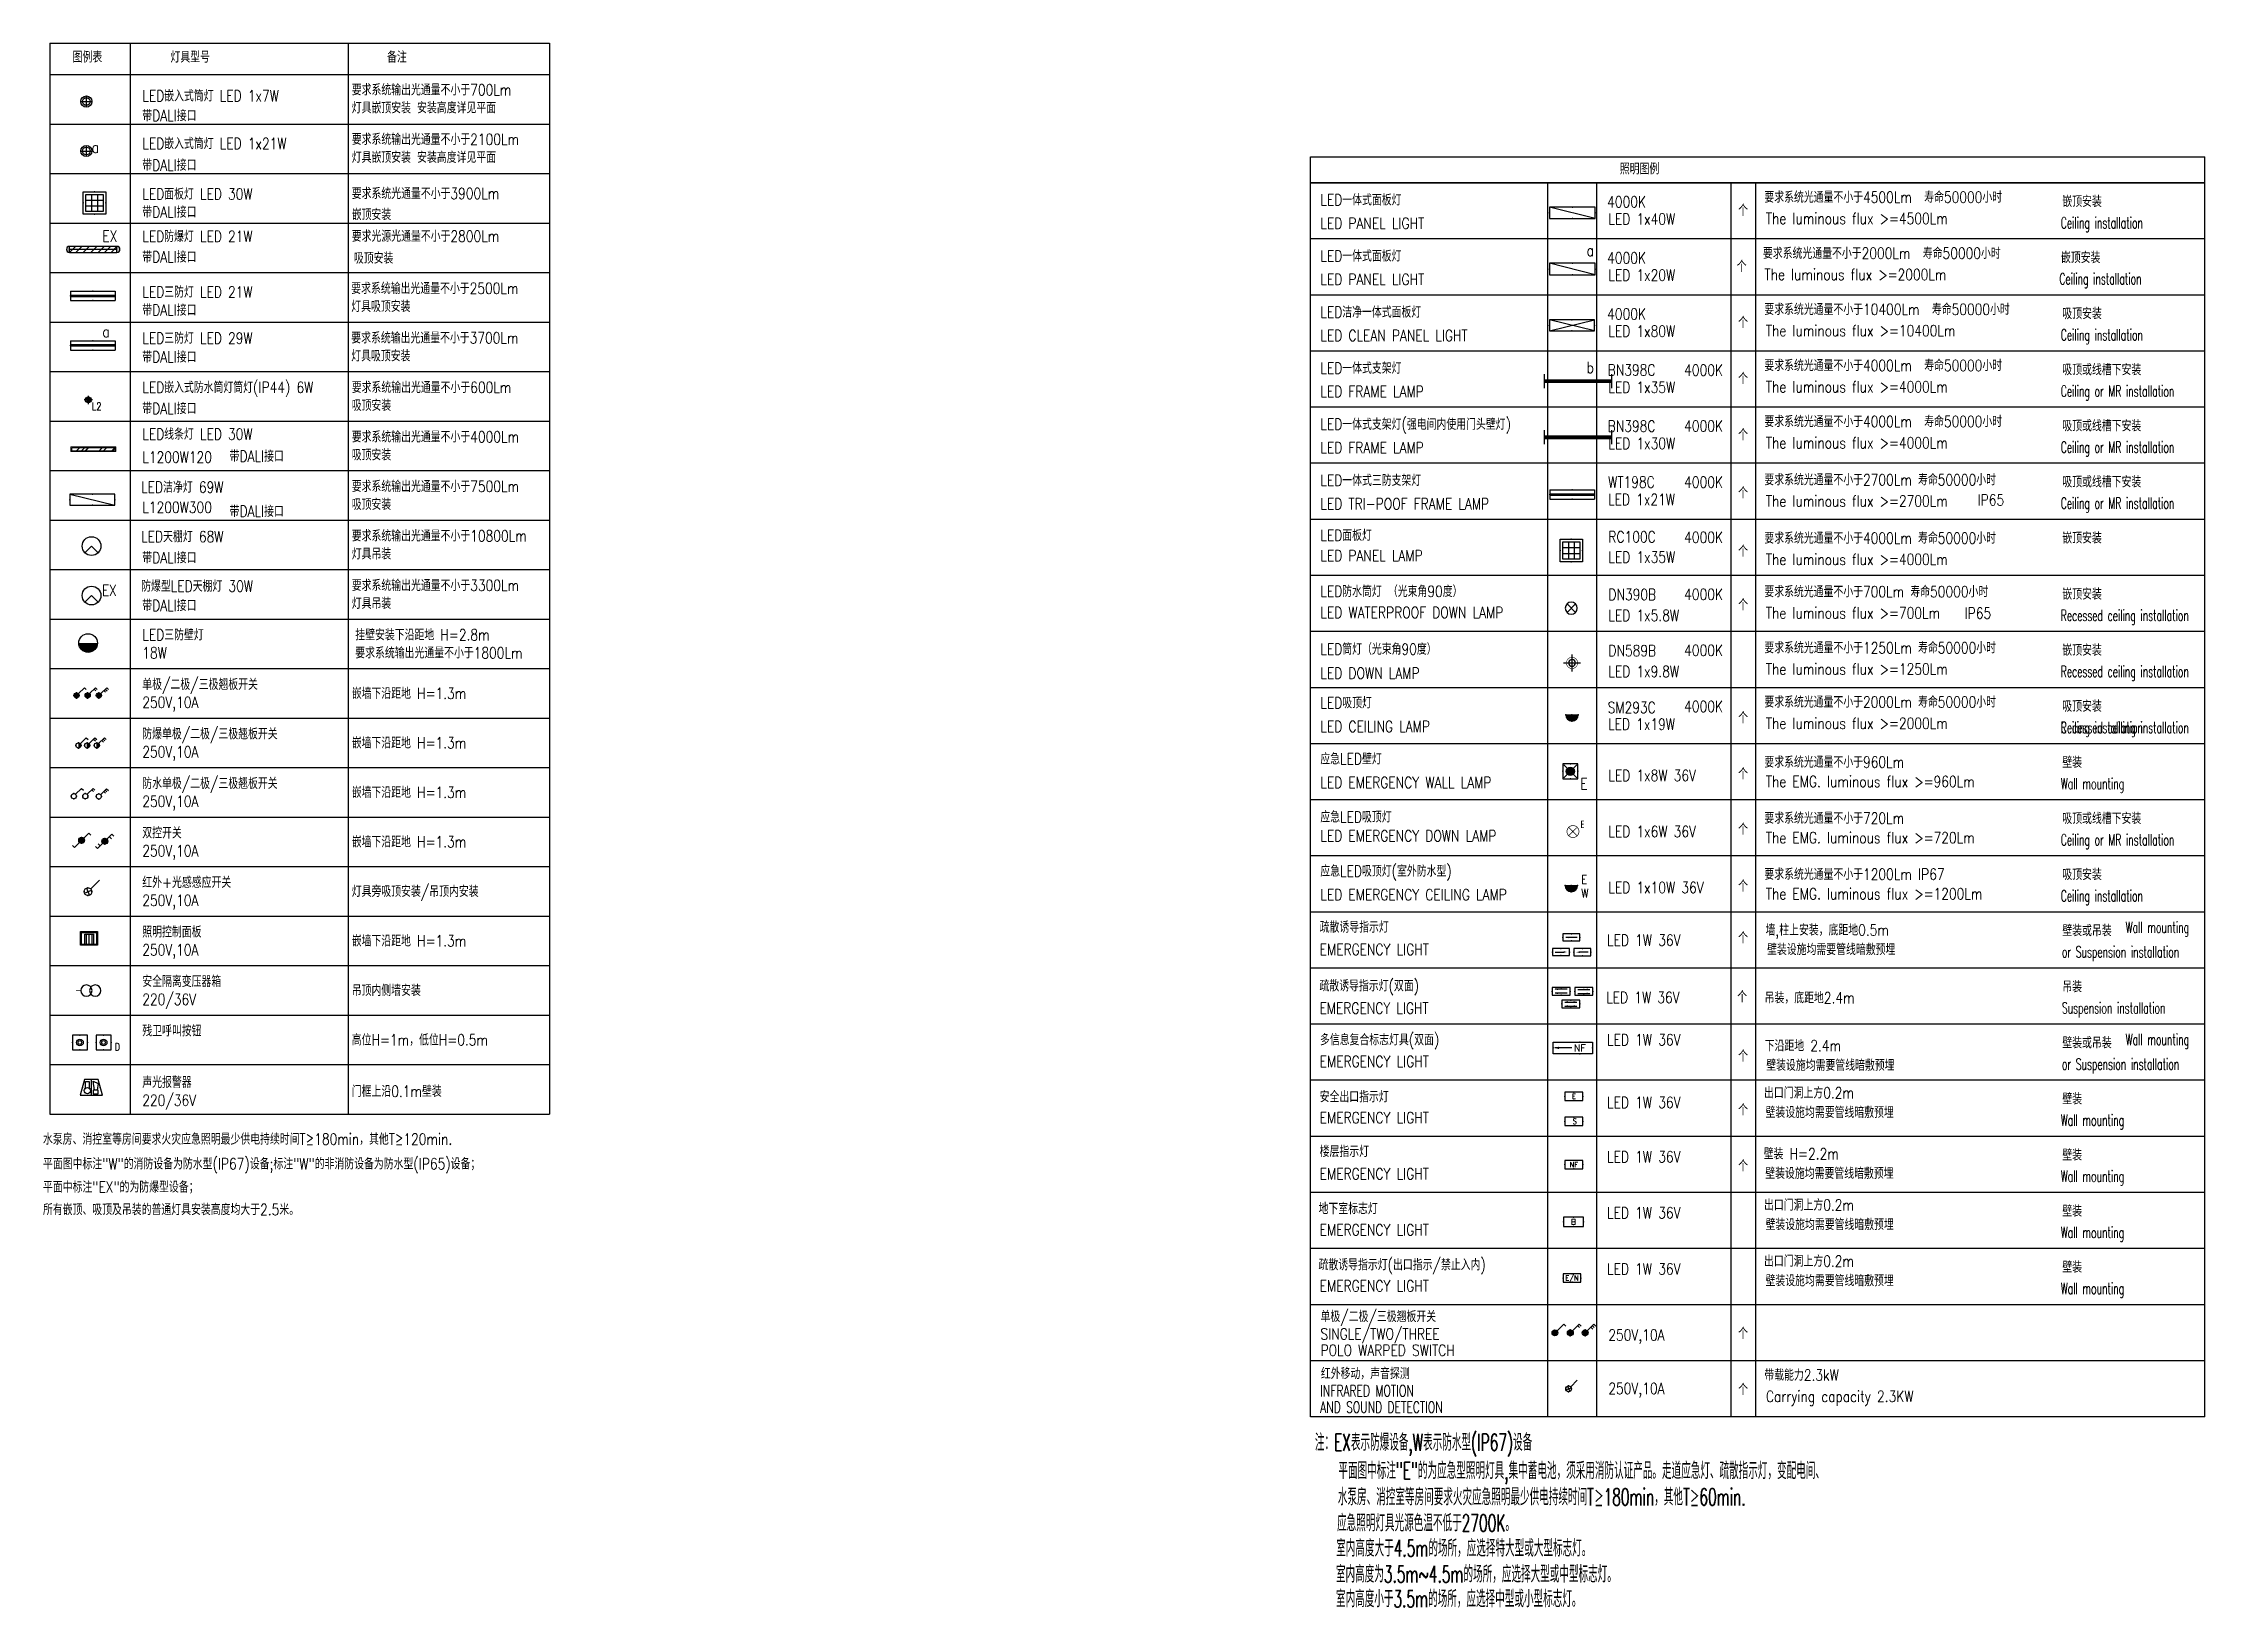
# Model space of a CAD drawing. Extents: x -621157 to 1764546, y -106808 to 741893.
# Drawn here: x -621002 to -563179, y 76664 to 118503 of the extents above; entities that cross this region are included whole.
import ezdxf
from ezdxf.enums import TextEntityAlignment as Align

# ---------------------------------------------------------------- set-up
doc = ezdxf.new("R2010")
doc.units = 0
doc.header["$LTSCALE"] = 1000
doc.header["$MEASUREMENT"] = 0
for name, pattern in [('ACAD_ISO03W100', [30, 12, -18]), ('CONTINOUS', [0]), ('DASH', [0.35, 0.25, -0.1])]:
    doc.linetypes.add(name, pattern=pattern)
for name, color, linetype in [('$TD_AUDIT_GENERATED_(12AB0F)', 3, 'Continuous'), ('-TEXT', 50, 'Continuous'), ('E-EQUIP-LGT', 3, 'Continuous'), ('EL_LUMI', 3, 'Continuous'), ('ELEMENT', 3, 'Continuous'), ('EQUIP-消防', 3, 'Continuous'), ('EQUIP-照明', 3, 'Continuous'), ('I-equip', 3, 'Continuous'), ('I-LIGHT', 3, 'Continuous'), ('I-Light-Name', 254, 'Continuous'), ('SIG_TEXT', 2, 'Continuous'), ('TEL_TEXT', 7, 'Continuous'), ('WIRE-照明', 4, 'Continuous'), ('云线4.22', 1, 'Continuous'), ('设备-照明', 3, 'Continuous')]:
    doc.layers.add(name, color=color, linetype=linetype)
doc.layers.add('弱电设备层', color=1, linetype='Continuous', lineweight=9)
doc.layers.add('灯具图例与顶面填充$0$I-C-light', color=3, linetype='Continuous', lineweight=13)
doc.styles.add('_ROMANS', font='ROMANS.shx', dxfattribs={"width": 0.8, "bigfont": 'hzdxc.shx'})
doc.styles.add('_TCH_LABEL', font='COMPLEX', dxfattribs={"bigfont": 'GBCBIG'})
doc.styles.add('_TEL_DIM', font='SIMPLEX', dxfattribs={"width": 0.8, "height": 3.5, "bigfont": 'HZTXT'})
doc.styles.add('DIM_FONT', font='ROMANS', dxfattribs={"width": 0.8, "bigfont": 'HZDXC'})
doc.styles.add('HZTXT', font='romans.shx', dxfattribs={"width": 0.8, "bigfont": 'hzdxc.shx'})
doc.styles.get("Standard").update_dxf_attribs({"font": 'romans.shx', "bigfont": 'HZDXC.SHX'})
doc.styles.add('STYLE1', font='simhei.ttf')
doc.styles.add('XZC', font='SIMPLEX.SHX', dxfattribs={"width": 0.7, "bigfont": 'hztxt.shx'})
doc.linetypes.add('LED_LINE', pattern='A,12.7,-5.08,["LED",XZC,S=2.54,R=0,X=-2.54,Y=-1.27],-6.35', length=24.13)

msp = doc.modelspace()

# ---------------------------------------------------------------- texts
at = {"layer": '-TEXT', "width": 0.8}
for s, height, style, p in [('图例表', 300, '_ROMANS', (-620217, 117985)), ('灯具型号', 300, '_ROMANS', (-617598, 117985)), ('备注', 300, '_ROMANS', (-611804, 117985)), ('要求系统输出光通量不小于700Lm', 300, '_ROMANS', (-612749, 117108)), ('LED嵌入式筒灯 LED 1x7W', 300, '_ROMANS', (-618352, 116947)), ('灯具嵌顶安装 安装高度详见平面', 300, '_ROMANS', (-612749, 116627)), ('带DALI接口', 300, '_ROMANS', (-618352, 116419)), ('LED嵌入式筒灯 LED 1x21W', 300, '_ROMANS', (-618352, 115671)), ('要求系统输出光通量不小于2100Lm', 300, '_ROMANS', (-612749, 115785)), ('带DALI接口', 300, '_ROMANS', (-618352, 115095)), ('灯具嵌顶安装 安装高度详见平面', 300, '_ROMANS', (-612749, 115303)), ('LED面板灯 LED 30W', 300, '_ROMANS', (-618352, 114322)), ('要求系统光通量不小于3900Lm', 300, '_ROMANS', (-612749, 114336)), ('带DALI接口', 300, '_ROMANS', (-618352, 113839)), ('嵌顶安装', 300, '_ROMANS', (-612749, 113772)), ('LED防爆灯 LED 21W ', 300, '_ROMANS', (-618352, 113189)), ('要求光源光通量不小于2800Lm', 300, '_ROMANS', (-612749, 113193)), ('带DALI接口', 300, '_ROMANS', (-618352, 112639)), ('吸顶安装', 300, '_ROMANS', (-612692, 112607)), ('LED三防灯 LED 21W', 300, '_ROMANS', (-618352, 111702)), ('灯具吸顶安装 ', 300, '_ROMANS', (-612762, 111316)), ('要求系统输出光通量不小于2500Lm', 300, '_ROMANS', (-612762, 111798)), ('带DALI接口', 300, '_ROMANS', (-618352, 111218)), ('LED三防灯 LED 29W', 300, '_ROMANS', (-618352, 110468)), ('要求系统输出光通量不小于3700Lm', 300, '_ROMANS', (-612762, 110474)), ('带DALI接口', 300, '_ROMANS', (-618352, 109965)), ('灯具吸顶安装 ', 300, '_ROMANS', (-612762, 109993)), ('LED嵌入式防水筒灯筒灯(IP44) 6W', 300, '_ROMANS', (-618352, 109150)), ('要求系统输出光通量不小于600Lm', 300, '_ROMANS', (-612749, 109150)), ('带DALI接口', 300, '_ROMANS', (-618352, 108586)), ('吸顶安装', 300, '_ROMANS', (-612749, 108669)), ('LED线条灯 LED 30W', 300, '_ROMANS', (-618352, 107901)), ('要求系统输出光通量不小于4000Lm', 300, '_ROMANS', (-612749, 107827)), ('L1200W120', 300, '_ROMANS', (-618352, 107285)), ('带DALI接口', 300, '_ROMANS', (-616016, 107310)), ('吸顶安装', 300, '_ROMANS', (-612749, 107345)), ('LED洁净灯 69W', 300, '_ROMANS', (-618382, 106483)), ('要求系统输出光通量不小于7500Lm', 300, '_ROMANS', (-612749, 106503)), ('L1200W300', 300, '_ROMANS', (-618352, 105942)), ('带DALI接口', 300, '_ROMANS', (-616016, 105837)), ('吸顶安装', 300, '_ROMANS', (-612749, 106021)), ('LED天棚灯 68W', 300, '_ROMANS', (-618382, 105159)), ('要求系统输出光通量不小于10800Lm', 300, '_ROMANS', (-612749, 105179)), ('带DALI接口', 300, '_ROMANS', (-618352, 104596)), ('灯具吊装', 300, '_ROMANS', (-612749, 104697)), ('防爆型LED天棚灯 30W', 300, '_ROMANS', (-618382, 103836)), ('要求系统输出光通量不小于3300Lm', 300, '_ROMANS', (-612749, 103855)), ('带DALI接口', 300, '_ROMANS', (-618352, 103318)), ('灯具吊装', 300, '_ROMANS', (-612749, 103374)), ('LED三防壁灯', 300, '_ROMANS', (-618352, 102532)), ('18W', 300, '_ROMANS', (-618352, 102050)), ('挂壁安装下沿距地 H=2.8m', 300, '_ROMANS', (-612654, 102532)), ('要求系统输出光通量不小于1800Lm', 300, '_ROMANS', (-612654, 102050)), ('单极/二极/三极翘板开关', 300, '_ROMANS', (-618352, 101208)), ('嵌墙下沿距地 H=1.3m', 300, '_ROMANS', (-612749, 100967)), ('250V,10A', 300, '_ROMANS', (-618352, 100726)), ('防爆单极/二极/三极翘板开关', 300, '_ROMANS', (-618352, 99884)), ('250V,10A', 300, '_ROMANS', (-618352, 99402)), ('嵌墙下沿距地 H=1.3m', 300, '_ROMANS', (-612749, 99643)), ('防水单极/二极/三极翘板开关', 300, '_ROMANS', (-618352, 98560)), ('250V,10A', 300, '_ROMANS', (-618352, 98079)), ('嵌墙下沿距地 H=1.3m', 300, '_ROMANS', (-612749, 98319)), ('双控开关', 300, '_ROMANS', (-618352, 97236)), ('嵌墙下沿距地 H=1.3m', 300, '_ROMANS', (-612749, 96996)), ('250V,10A', 300, '_ROMANS', (-618352, 96755)), ('红外+光感感应开关', 300, '_ROMANS', (-618352, 95913)), ('灯具旁吸顶安装/吊顶内安装', 300, '_ROMANS', (-612749, 95672)), ('E', 233, 'HZTXT', (-579856, 96023, -16)), ('250V,10A', 300, '_ROMANS', (-618352, 95431)), ('W', 233, 'HZTXT', (-579856, 95656, -16)), ('照明控制面板', 300, '_ROMANS', (-618352, 94588)), ('250V,10A', 300, '_ROMANS', (-618352, 94107)), ('嵌墙下沿距地 H=1.3m', 300, '_ROMANS', (-612749, 94348)), ('安全隔离变压器箱', 300, '_ROMANS', (-618352, 93265)), ('220/36V', 300, '_ROMANS', (-618352, 92783)), ('吊顶内侧墙安装', 300, '_ROMANS', (-612749, 93024)), ('残卫呼叫按钮', 300, '_ROMANS', (-618352, 91941)), ('高位H=1m，低位H=0.5m', 300, '_ROMANS', (-612749, 91700)), ('声光报警器', 300, '_ROMANS', (-618352, 90567)), ('220/36V', 300, '_ROMANS', (-618352, 90085)), ('门框上沿0.1m壁装', 300, '_ROMANS', (-612749, 90326)), ('水泵房、消控室等房间要求火灾应急照明最少供电持续时间T≥180min，其他T≥120min.', 300, '_ROMANS', (-621009, 89047)), ('平面图中标注"W"的消防设备为防水型(IP67)设备;标注"W"的非消防设备为防水型(IP65)设备；', 300, '_ROMANS', (-621009, 88387)), ('平面中标注"EX"的为防爆型设备；', 300, '_ROMANS', (-621009, 87766)), ('所有嵌顶、吸顶及吊装的普通灯具安装高度均大于2.5米。', 300, '_ROMANS', (-621009, 87163))]:
    msp.add_text(s, height=height, dxfattribs=dict(at, style=style)).set_placement(p)
at = {"layer": 'SIG_TEXT'}
for s, height, style, width, p in [('a', 300, 'DIM_FONT', 0.8, (-619703, 115571)), ('照明图例', 300, 'DIM_FONT', 0.8, (-578827, 114995)), ('LED一体式面板灯', 300, 'DIM_FONT', 0.8, (-586838, 114164)), ('要求系统光通量不小于4500Lm  寿命50000小时', 300, 'DIM_FONT', 0.8, (-574960, 114237)), ('4000K', 300, 'DIM_FONT', 0.8, (-579166, 114112)), ('LED 1x40W', 300, 'DIM_FONT', 0.8, (-579133, 113652)), ('个', 300, 'DIM_FONT', 0.8, (-575662, 113887)), ('The luminous flux >=4500Lm', 300, 'DIM_FONT', 0.8, (-574919, 113667)), ('嵌顶安装', 300, 'DIM_FONT', 0.8, (-566989, 114123)), ('EX', 300, 'DIM_FONT', 0.8, (-619418, 113192)), ('LED PANEL LIGHT', 300, 'DIM_FONT', 0.8, (-586838, 113538)), ('Ceiling installation', 300, 'DIM_FONT', 0.6, (-567030, 113553)), ('LED一体式面板灯', 300, 'DIM_FONT', 0.8, (-586838, 112664)), ('a', 300, 'HZTXT', 0.8, (-579714, 112810)), ('4000K', 300, 'DIM_FONT', 0.8, (-579166, 112612)), ('要求系统光通量不小于2000Lm  寿命50000小时', 300, 'DIM_FONT', 0.8, (-574998, 112737)), ('嵌顶安装', 300, 'DIM_FONT', 0.8, (-567027, 112623)), ('LED PANEL LIGHT', 300, 'DIM_FONT', 0.8, (-586838, 112038)), ('LED 1x20W', 300, 'DIM_FONT', 0.8, (-579133, 112152)), ('个', 300, 'DIM_FONT', 0.8, (-575699, 112387)), ('The luminous flux >=2000Lm', 300, 'DIM_FONT', 0.8, (-574956, 112167)), ('Ceiling installation', 300, 'DIM_FONT', 0.6, (-567068, 112053)), ('LED洁净一体式面板灯', 300, 'DIM_FONT', 0.8, (-586838, 111164)), ('4000K', 300, 'DIM_FONT', 0.8, (-579166, 111112)), ('个', 300, 'DIM_FONT', 0.8, (-575662, 110887)), ('要求系统光通量不小于10400Lm  寿命50000小时', 300, 'DIM_FONT', 0.8, (-574960, 111237)), ('吸顶安装', 300, 'DIM_FONT', 0.8, (-566989, 111123)), ('a', 300, 'DIM_FONT', 0.8, (-619418, 110641)), ('LED CLEAN PANEL LIGHT', 300, 'DIM_FONT', 0.8, (-586838, 110538)), ('LED 1x80W', 300, 'DIM_FONT', 0.8, (-579133, 110652)), ('The luminous flux >=10400Lm', 300, 'DIM_FONT', 0.8, (-574919, 110667)), ('Ceiling installation', 300, 'DIM_FONT', 0.6, (-567030, 110553)), ('LED一体式支架灯', 300, 'DIM_FONT', 0.8, (-586838, 109664)), ('b', 300, 'HZTXT', 0.8, (-579714, 109680)), ('BN398C', 300, 'DIM_FONT', 0.8, (-579150, 109615)), ('4000K', 300, 'DIM_FONT', 0.8, (-577106, 109612)), ('要求系统光通量不小于4000Lm  寿命50000小时', 300, 'DIM_FONT', 0.8, (-574960, 109737)), ('吸顶或线槽下安装', 300, 'DIM_FONT', 0.8, (-566989, 109623)), ('LED FRAME LAMP', 300, 'DIM_FONT', 0.8, (-586838, 109038)), ('LED 1x35W', 300, 'DIM_FONT', 0.8, (-579133, 109152)), ('个', 300, 'DIM_FONT', 0.8, (-575662, 109387)), ('The luminous flux >=4000Lm', 300, 'DIM_FONT', 0.8, (-574919, 109167)), ('Ceiling or MR installation', 300, 'DIM_FONT', 0.6, (-567030, 109053)), ('LED一体式支架灯(强电间内使用门头壁灯)', 300, 'DIM_FONT', 0.8, (-586838, 108164)), ('BN398C', 300, 'DIM_FONT', 0.8, (-579150, 108115)), ('4000K', 300, 'DIM_FONT', 0.8, (-577106, 108117)), ('个', 300, 'DIM_FONT', 0.8, (-575662, 107887)), ('要求系统光通量不小于4000Lm  寿命50000小时', 300, 'DIM_FONT', 0.8, (-574960, 108237)), ('吸顶或线槽下安装', 300, 'DIM_FONT', 0.8, (-566989, 108123)), ('LED FRAME LAMP', 300, 'DIM_FONT', 0.8, (-586838, 107538)), ('LED 1x30W', 300, 'DIM_FONT', 0.8, (-579133, 107652)), ('The luminous flux >=4000Lm', 300, 'DIM_FONT', 0.8, (-574919, 107667)), ('Ceiling or MR installation', 300, 'DIM_FONT', 0.6, (-567030, 107553)), ('LED一体式三防支架灯', 300, 'DIM_FONT', 0.8, (-586838, 106664)), ('要求系统光通量不小于2700Lm 寿命50000小时', 300, 'DIM_FONT', 0.8, (-574960, 106680)), ('WT198C', 300, 'DIM_FONT', 0.8, (-579139, 106618)), ('LED 1x21W', 300, 'DIM_FONT', 0.8, (-579139, 106151)), ('4000K', 300, 'DIM_FONT', 0.8, (-577106, 106617)), ('个', 300, 'DIM_FONT', 0.8, (-575662, 106330)), ('The luminous flux >=2700Lm', 300, 'DIM_FONT', 0.8, (-574919, 106111)), ('IP65', 300, 'DIM_FONT', 0.8, (-569255, 106139)), ('吸顶或线槽下安装', 300, 'DIM_FONT', 0.8, (-566989, 106623)), ('LED TRI-POOF FRAME LAMP', 300, 'DIM_FONT', 0.8, (-586838, 106038)), ('Ceiling or MR installation', 300, 'DIM_FONT', 0.6, (-567030, 106053)), ('LED面板灯', 300, 'DIM_FONT', 0.8, (-586838, 105194)), ('RC100C', 300, 'DIM_FONT', 0.8, (-579132, 105152)), ('4000K', 300, 'DIM_FONT', 0.8, (-577106, 105140)), ('要求系统光通量不小于4000Lm 寿命50000小时', 300, 'DIM_FONT', 0.8, (-574960, 105120)), ('嵌顶安装', 300, 'DIM_FONT', 0.8, (-566989, 105123)), ('LED PANEL LAMP', 300, 'DIM_FONT', 0.8, (-586838, 104651)), ('LED 1x35W', 300, 'DIM_FONT', 0.8, (-579133, 104611)), ('个', 300, 'DIM_FONT', 0.8, (-575662, 104770)), ('The luminous flux >=4000Lm', 300, 'DIM_FONT', 0.8, (-574919, 104551)), ('EX', 300, 'DIM_FONT', 0.8, (-619435, 103721)), ('LED防水筒灯 （光束角90度）', 300, 'DIM_FONT', 0.8, (-586838, 103696)), ('DN390B', 300, 'DIM_FONT', 0.8, (-579131, 103610)), ('4000K', 300, 'DIM_FONT', 0.8, (-577106, 103617)), ('个', 300, 'DIM_FONT', 0.8, (-575662, 103337)), ('要求系统光通量不小于700Lm 寿命50000小时', 300, 'DIM_FONT', 0.8, (-574960, 103687)), ('嵌顶安装', 300, 'DIM_FONT', 0.8, (-566989, 103623)), ('LED WATERPROOF DOWN LAMP', 300, 'DIM_FONT', 0.8, (-586838, 103128)), ('LED 1x5.8W', 300, 'DIM_FONT', 0.8, (-579133, 103052)), ('The luminous flux >=700Lm', 300, 'DIM_FONT', 0.8, (-574919, 103118)), ('IP65', 300, 'DIM_FONT', 0.8, (-569602, 103110)), ('Recessed ceiling installation', 300, 'DIM_FONT', 0.6, (-567030, 103053)), ('LED筒灯（光束角90度）', 300, 'DIM_FONT', 0.8, (-586838, 102151)), ('DN589B', 300, 'DIM_FONT', 0.8, (-579131, 102110)), ('4000K', 300, 'DIM_FONT', 0.8, (-577106, 102117)), ('要求系统光通量不小于1250Lm 寿命50000小时', 300, 'DIM_FONT', 0.8, (-574960, 102187)), ('嵌顶安装', 300, 'DIM_FONT', 0.8, (-566989, 102123)), ('LED DOWN LAMP', 300, 'DIM_FONT', 0.8, (-586838, 101505)), ('LED 1x9.8W', 300, 'DIM_FONT', 0.8, (-579133, 101552)), ('The luminous flux >=1250Lm', 300, 'DIM_FONT', 0.8, (-574919, 101618)), ('Recessed ceiling installation', 300, 'DIM_FONT', 0.6, (-567030, 101553)), ('LED吸顶灯', 300, 'DIM_FONT', 0.8, (-586838, 100715)), ('SM293C', 300, 'DIM_FONT', 0.8, (-579153, 100589)), ('4000K', 300, 'DIM_FONT', 0.8, (-577106, 100617)), ('个', 300, 'DIM_FONT', 0.8, (-575662, 100316)), ('要求系统光通量不小于2000Lm 寿命50000小时', 300, 'DIM_FONT', 0.8, (-574960, 100737)), ('吸顶安装', 300, 'DIM_FONT', 0.8, (-566989, 100623)), ('LED CEILING LAMP', 300, 'DIM_FONT', 0.8, (-586838, 100083)), ('LED 1x19W', 300, 'DIM_FONT', 0.8, (-579139, 100142)), ('The luminous flux >=2000Lm', 300, 'DIM_FONT', 0.8, (-574919, 100167)), ('Ceiling installation', 300, 'DIM_FONT', 0.6, (-567030, 100053)), ('Recessed ceiling installation', 300, 'DIM_FONT', 0.6, (-567030, 100053)), ('应急LED壁灯', 300, 'DIM_FONT', 0.8, (-586838, 99215)), ('要求系统光通量不小于960Lm', 300, 'DIM_FONT', 0.8, (-574960, 99130)), ('LED EMERGENCY WALL LAMP', 300, 'DIM_FONT', 0.8, (-586838, 98583)), ('LED 1x8W 36V', 300, 'DIM_FONT', 0.8, (-579133, 98773)), ('个', 300, 'DIM_FONT', 0.8, (-575662, 98816)), ('The EMG. luminous flux >=960Lm', 300, 'DIM_FONT', 0.8, (-574919, 98608)), ('壁装', 300, 'DIM_FONT', 0.8, (-566989, 99123)), ('E', 300, 'DIM_FONT', 0.8, (-579883, 98550)), ('Wall mounting', 300, 'DIM_FONT', 0.6, (-567030, 98553)), ('应急LED吸顶灯', 300, 'DIM_FONT', 0.8, (-586838, 97662)), ('要求系统光通量不小于720Lm', 300, 'DIM_FONT', 0.8, (-574960, 97630)), ('吸顶或线槽下安装', 300, 'DIM_FONT', 0.8, (-566989, 97623)), ('LED EMERGENCY DOWN LAMP', 300, 'DIM_FONT', 0.8, (-586838, 97155)), ('LED 1x6W 36V', 300, 'DIM_FONT', 0.8, (-579133, 97273)), ('个', 300, 'DIM_FONT', 0.8, (-575662, 97335)), ('The EMG. luminous flux >=720Lm', 300, 'DIM_FONT', 0.8, (-574919, 97108)), ('Ceiling or MR installation', 300, 'DIM_FONT', 0.6, (-567030, 97053)), ('应急LED吸顶灯(室外防水型)', 300, 'DIM_FONT', 0.8, (-586838, 96215)), ('LED 1x10W 36V', 300, 'DIM_FONT', 0.8, (-579133, 95773)), ('个', 300, 'DIM_FONT', 0.8, (-575662, 95816)), ('要求系统光通量不小于1200Lm IP67', 300, 'DIM_FONT', 0.8, (-574960, 96130)), ('吸顶安装', 300, 'DIM_FONT', 0.8, (-566989, 96123)), ('LED EMERGENCY CEILING LAMP', 300, 'DIM_FONT', 0.8, (-586838, 95583)), ('The EMG. luminous flux >=1200Lm', 300, 'DIM_FONT', 0.8, (-574919, 95608)), ('Ceiling installation', 300, 'DIM_FONT', 0.6, (-567030, 95553)), ('疏散诱导指示灯', 300, 'DIM_FONT', 0.8, (-586856, 94717)), ('墙,柱上安装，底距地0.5m', 300, 'DIM_FONT', 0.8, (-574930, 94640)), ('壁装或吊装', 300, 'DIM_FONT', 0.8, (-566989, 94623)), ('Wall mounting', 300, 'DIM_FONT', 0.6, (-565294, 94711)), ('EMERGENCY LIGHT', 300, 'DIM_FONT', 0.8, (-586856, 94120)), ('LED 1W 36V', 300, 'DIM_FONT', 0.8, (-579167, 94365)), ('个', 300, 'DIM_FONT', 0.8, (-575662, 94431)), ('壁装设施均需要管线暗敷预埋', 300, 'DIM_FONT', 0.8, (-574888, 94118)), ('or Suspension installation', 300, 'DIM_FONT', 0.6, (-567000, 94053)), ('疏散诱导指示灯(双面)', 300, 'DIM_FONT', 0.8, (-586861, 93147)), ('LED 1W 36V', 300, 'DIM_FONT', 0.8, (-579190, 92835)), ('个', 300, 'DIM_FONT', 0.8, (-575685, 92853)), ('吊装，底距地2.4m', 300, 'DIM_FONT', 0.8, (-574953, 92826)), ('吊装', 300, 'DIM_FONT', 0.8, (-566989, 93123)), ('EMERGENCY LIGHT', 300, 'DIM_FONT', 0.8, (-586861, 92550)), ('Suspension installation', 300, 'DIM_FONT', 0.6, (-567000, 92553)), ('多信息复合标志灯具(双面)', 300, 'DIM_FONT', 0.8, (-586848, 91704)), ('LED 1W 36V', 300, 'DIM_FONT', 0.8, (-579167, 91704)), ('壁装或吊装', 300, 'DIM_FONT', 0.8, (-566989, 91623)), ('Wall mounting', 300, 'DIM_FONT', 0.6, (-565294, 91711)), ('D', 200, 'DIM_FONT', 0.8, (-619091, 91564)), ('EMERGENCY LIGHT', 300, 'DIM_FONT', 0.8, (-586856, 91120)), ('个', 300, 'DIM_FONT', 0.8, (-575662, 91270)), ('下沿距地 2.4m', 300, 'DIM_FONT', 0.8, (-574952, 91544)), ('or Suspension installation', 300, 'DIM_FONT', 0.6, (-567000, 91053)), ('壁装设施均需要管线暗敷预埋', 300, 'DIM_FONT', 0.8, (-574910, 91022)), ('安全出口指示灯', 300, 'DIM_FONT', 0.8, (-586857, 90180)), ('LED 1W 36V', 300, 'DIM_FONT', 0.8, (-579167, 90027)), ('出口门洞上方0.2m', 300, 'DIM_FONT', 0.8, (-574970, 90284)), ('壁装', 300, 'DIM_FONT', 0.8, (-566989, 90123)), ('EMERGENCY LIGHT', 300, 'DIM_FONT', 0.8, (-586856, 89620)), ('个', 300, 'DIM_FONT', 0.8, (-575662, 89830)), ('壁装设施均需要管线暗敷预埋', 300, 'DIM_FONT', 0.8, (-574929, 89762)), ('Wall mounting', 300, 'DIM_FONT', 0.6, (-567030, 89553)), ('楼层指示灯', 300, 'DIM_FONT', 0.8, (-586856, 88717)), ('LED 1W 36V', 300, 'DIM_FONT', 0.8, (-579167, 88574)), ('个', 300, 'DIM_FONT', 0.8, (-575662, 88330)), ('壁装 H=2.2m', 300, 'DIM_FONT', 0.8, (-574977, 88654)), ('壁装', 300, 'DIM_FONT', 0.8, (-566989, 88623)), ('EMERGENCY LIGHT', 300, 'DIM_FONT', 0.8, (-586856, 88120)), ('壁装设施均需要管线暗敷预埋', 300, 'DIM_FONT', 0.8, (-574936, 88132)), ('Wall mounting', 300, 'DIM_FONT', 0.6, (-567030, 88053)), ('地下室标志灯', 300, 'DIM_FONT', 0.8, (-586886, 87188)), ('LED 1W 36V', 300, 'DIM_FONT', 0.8, (-579167, 87074)), ('出口门洞上方0.2m', 300, 'DIM_FONT', 0.8, (-574970, 87284)), ('壁装', 300, 'DIM_FONT', 0.8, (-566989, 87123)), ('EMERGENCY LIGHT', 300, 'DIM_FONT', 0.8, (-586856, 86620)), ('壁装设施均需要管线暗敷预埋', 300, 'DIM_FONT', 0.8, (-574929, 86762)), ('Wall mounting', 300, 'DIM_FONT', 0.6, (-567030, 86553)), ('疏散诱导指示灯(出口指示/禁止入内)', 300, 'DIM_FONT', 0.8, (-586886, 85688)), ('LED 1W 36V', 300, 'DIM_FONT', 0.8, (-579167, 85574)), ('出口门洞上方0.2m', 300, 'DIM_FONT', 0.8, (-574970, 85784)), ('壁装设施均需要管线暗敷预埋', 300, 'DIM_FONT', 0.8, (-574929, 85262)), ('壁装', 300, 'DIM_FONT', 0.8, (-566989, 85623)), ('EMERGENCY LIGHT', 300, 'DIM_FONT', 0.8, (-586856, 85120)), ('Wall mounting', 300, 'DIM_FONT', 0.6, (-567030, 85053)), ('单极/二极/三极翘板开关', 300, 'DIM_FONT', 0.8, (-586834, 84303)), ('SINGLE/TWO/THREE', 300, 'DIM_FONT', 0.8, (-586834, 83835)), ('250V,10A', 300, 'DIM_FONT', 0.8, (-579133, 83809)), ('个', 300, 'DIM_FONT', 0.8, (-575662, 83853)), ('个', 300, 'DIM_FONT', 0.8, (-575662, 83853)), ('POLO WARPED SWITCH', 300, 'DIM_FONT', 0.8, (-586834, 83399)), ('红外移动，声音探测', 300, 'DIM_FONT', 0.8, (-586825, 82778)), ('带载能力2.3kW', 300, 'DIM_FONT', 0.8, (-574960, 82737)), ('AND SOUND DETECTION', 300, 'DIM_FONT', 0.7, (-586841, 81878)), ('INFRARED MOTION', 300, 'DIM_FONT', 0.7, (-586841, 82314)), ('250V,10A', 300, 'DIM_FONT', 0.8, (-579133, 82378)), ('个', 300, 'DIM_FONT', 0.8, (-575662, 82353)), ('Carrying capacity 2.3KW ', 300, 'DIM_FONT', 0.8, (-574919, 82167)), ('注：EX表示防爆设备,W表示防水型(IP67)设备', 450, 'DIM_FONT', 0.6, (-586984, 80861)), ('平面图中标注"E"的为应急型照明灯具,集中蓄电池，须采用消防认证产品。走道应急灯、疏散指示灯，变配电间、', 450, 'DIM_FONT', 0.6, (-586356, 80104)), ('水泵房、消控室等房间要求火灾应急照明最少供电持续时间T≥180min，其他T≥60min.', 450, 'DIM_FONT', 0.6, (-586370, 79402)), ('应急照明灯具光源色温不低于2700K。', 450, 'DIM_FONT', 0.6, (-586391, 78705)), ('室内高度大于4.5m的场所，应选择特大型或大型标志灯。', 450, 'DIM_FONT', 0.6, (-586413, 78032)), ('室内高度为3.5m~4.5m的场所，应选择大型或中型标志灯。', 450, 'DIM_FONT', 0.6, (-586421, 77338)), ('室内高度小于3.5m的场所，应选择中型或小型标志灯。', 450, 'DIM_FONT', 0.6, (-586420, 76678))]:
    msp.add_text(s, height=height, dxfattribs=dict(at, style=style, width=width)).set_placement(p)

# ---------------------------------------------------------------- blocks, each defined once
blk = doc.blocks.new('$equip$00001216')
for p, q in [((-0.19, 0.13), (0.19, 0.28)), ((-0.08, 0.4), (0.08, 0.01)), ((0.15, 0.36), (0.62, 0.83))]:
    blk.add_line(p, q)
blk.add_circle((0, 0.21), 0.208)
for p in [(-0.21, 0.21), (0, 0.42), (0, 0), (0.21, 0.21)]:
    blk.add_point(p)
at = {"flags": 9}
blk.add_attdef('A', (0, 0), '', height=0.00002, dxfattribs=at)
blk = doc.blocks.new('HC002557118160')
at = {"layer": 'EQUIP-照明', "color": 0}
for p, q in [((0.74, 1.78), (3.13, 4.17)), ((3.13, 4.17), (3.83, 3.46))]:
    blk.add_line(p, q, dxfattribs=at)
blk.add_circle((0, 1.04), 1.04, dxfattribs=at)
for p in [(-1.04, 1.04), (0, 2.08), (0, 0), (1.04, 1.04)]:
    blk.add_point(p, dxfattribs=at)
for points in [[(-0.9, 1.56), (0.9, 1.56), (-1.04, 1.04), (1.04, 1.04)], [(-0.9, 0.52), (0.9, 0.52), (-1.04, 1.04), (1.04, 1.04)], [(-0.52, 1.94), (0.52, 1.94), (-0.9, 1.56), (0.9, 1.56)], [(-0.52, 0.14), (0.52, 0.14), (-0.9, 0.52), (0.9, 0.52)], [(0, 2.08), (0, 2.08), (-0.52, 1.94), (0.52, 1.94)], [(0, 0), (0, 0), (-0.52, 0.14), (0.52, 0.14)]]:
    blk.add_solid(points, dxfattribs=at)
at = {"layer": 'TEL_TEXT', "color": 0, "style": '_TEL_DIM', "flags": 1}
blk.add_attdef('A', text='', height=0.0001, dxfattribs=at).set_placement((0, 0), align=Align.MIDDLE_CENTER)
at = {"layer": '云线4.22', "color": 0, "style": '_TEL_DIM', "width": 0.7}
blk.add_attdef('PSFHATT', (3.85, 0), '', height=0.025, dxfattribs=at)
blk = doc.blocks.new('HC002555118023')
at = {"layer": 'EQUIP-照明', "color": 0}
for p, q in [((0.74, 1.78), (3.12, 4.17)), ((2.56, 3.6), (3.27, 2.89)), ((3.12, 4.17), (3.83, 3.46))]:
    blk.add_line(p, q, dxfattribs=at)
blk.add_circle((0, 1.04), 1.04, dxfattribs=at)
for p in [(-1.04, 1.04), (0, 2.08), (1.04, 1.04), (0, 0)]:
    blk.add_point(p, dxfattribs=at)
for points in [[(-0.9, 1.56), (0.9, 1.56), (-1.04, 1.04), (1.04, 1.04)], [(-0.9, 0.52), (0.9, 0.52), (-1.04, 1.04), (1.04, 1.04)], [(-0.52, 1.94), (0.52, 1.94), (-0.9, 1.56), (0.9, 1.56)], [(-0.52, 0.14), (0.52, 0.14), (-0.9, 0.52), (0.9, 0.52)], [(0, 2.08), (0, 2.08), (-0.52, 1.94), (0.52, 1.94)], [(0, 0), (0, 0), (-0.52, 0.14), (0.52, 0.14)]]:
    blk.add_solid(points, dxfattribs=at)
at = {"layer": 'TEL_TEXT', "color": 0, "style": '_TEL_DIM', "flags": 1}
blk.add_attdef('A', text='', height=0.0001, dxfattribs=at).set_placement((0, 0), align=Align.MIDDLE_CENTER)
at = {"layer": '云线4.22', "color": 0, "style": '_TEL_DIM', "width": 0.7}
blk.add_attdef('PSFHATT', (3.85, 0), '', height=0.025, dxfattribs=at)
blk = doc.blocks.new('HC002553117700')
at = {"layer": '设备-照明', "color": 0}
for p, q in [((0.74, 1.78), (3.12, 4.17)), ((1.99, 3.04), (2.7, 2.33)), ((2.56, 3.6), (3.27, 2.89)), ((3.12, 4.17), (3.83, 3.46))]:
    blk.add_line(p, q, dxfattribs=at)
blk.add_circle((0, 1.04), 1.04, dxfattribs=at)
for p in [(-1.04, 1.04), (0, 2.08), (0, 0), (1.04, 1.04)]:
    blk.add_point(p, dxfattribs=at)
for points in [[(-0.9, 1.56), (0.9, 1.56), (-1.04, 1.04), (1.04, 1.04)], [(-0.9, 0.52), (0.9, 0.52), (-1.04, 1.04), (1.04, 1.04)], [(-0.52, 1.94), (0.52, 1.94), (-0.9, 1.56), (0.9, 1.56)], [(-0.52, 0.14), (0.52, 0.14), (-0.9, 0.52), (0.9, 0.52)], [(0, 2.08), (0, 2.08), (-0.52, 1.94), (0.52, 1.94)], [(0, 0), (0, 0), (-0.52, 0.14), (0.52, 0.14)]]:
    blk.add_solid(points, dxfattribs=at)
at = {"layer": 'TEL_TEXT', "color": 0, "style": '_TEL_DIM', "flags": 1}
blk.add_attdef('A', text='', height=0.0001, dxfattribs=at).set_placement((0, 0), align=Align.MIDDLE_CENTER)
at = {"layer": '云线4.22', "color": 0, "style": '_TEL_DIM', "width": 0.7}
blk.add_attdef('PSFHATT', (3.85, 0), '', height=0.025, dxfattribs=at)
blk = doc.blocks.new('$equip$00001208')
for p, q in [((-0.15, 0.06), (-0.51, -0.3)), ((0.15, 0.36), (0.51, 0.72)), ((0.51, 0.72), (0.65, 0.58)), ((-0.51, -0.3), (-0.65, -0.16))]:
    blk.add_line(p, q)
blk.add_circle((0, 0.21), 0.208)
for points in [[(-0.18, 0.31), (0.18, 0.31), (-0.21, 0.21), (0.21, 0.21)], [(-0.18, 0.1), (0.18, 0.1), (-0.21, 0.21), (0.21, 0.21)], [(-0.1, 0.39), (0.1, 0.39), (-0.18, 0.31), (0.18, 0.31)], [(-0.1, 0.03), (0.1, 0.03), (-0.18, 0.1), (0.18, 0.1)], [(0, 0.42), (0, 0.42), (-0.1, 0.39), (0.1, 0.39)], [(0, 0), (0, 0), (-0.1, 0.03), (0.1, 0.03)]]:
    blk.add_solid(points)
at = {"layer": 'EQUIP-照明'}
for p in [(-0.21, 0.21), (0, 0.42), (0, 0), (0.21, 0.21)]:
    blk.add_point(p, dxfattribs=at)
at = {"layer": 'EQUIP-照明', "flags": 9}
blk.add_attdef('A', (0, 0), '', height=0.00002, dxfattribs=at)
blk = doc.blocks.new('$equip$00001215')
for p, q in [((0, 0.42), (0, 0)), ((0.15, 0.36), (0.62, 0.83)), ((0.4, 0.61), (0.54, 0.47)), ((0.51, 0.72), (0.65, 0.58)), ((0.62, 0.83), (0.77, 0.69))]:
    blk.add_line(p, q)
blk.add_circle((0, 0.21), 0.208)
for p in [(-0.21, 0.21), (0, 0.42), (0, 0), (0.21, 0.21)]:
    blk.add_point(p)
for points in [[(0.1, 0.39), (0.1, 0.03), (0, 0.42), (0, 0)], [(0.18, 0.31), (0.18, 0.1), (0.1, 0.39), (0.1, 0.03)], [(0.21, 0.21), (0.21, 0.21), (0.18, 0.31), (0.18, 0.1)]]:
    blk.add_solid(points)
at = {"flags": 9}
blk.add_attdef('A', (0, 0), '', height=0.00002, dxfattribs=at)
blk = doc.blocks.new('$equip$00001214')
for p, q in [((0, 0.42), (0, 0)), ((0.15, 0.36), (0.62, 0.83)), ((0.51, 0.72), (0.65, 0.58)), ((0.62, 0.83), (0.77, 0.69))]:
    blk.add_line(p, q)
blk.add_circle((0, 0.21), 0.208)
for p in [(-0.21, 0.21), (0, 0.42), (0.21, 0.21), (0, 0)]:
    blk.add_point(p)
for points in [[(0.1, 0.39), (0.1, 0.03), (0, 0.42), (0, 0)], [(0.18, 0.31), (0.18, 0.1), (0.1, 0.39), (0.1, 0.03)], [(0.21, 0.21), (0.21, 0.21), (0.18, 0.31), (0.18, 0.1)]]:
    blk.add_solid(points)
at = {"flags": 9}
blk.add_attdef('A', (0, 0), '', height=0.00002, dxfattribs=at)
blk = doc.blocks.new('$equip$00001213')
for p, q in [((0.15, 0.36), (0.62, 0.83)), ((0.62, 0.83), (0.77, 0.69))]:
    blk.add_line(p, q)
blk.add_circle((0, 0.21), 0.208)
for p in [(-0.21, 0.21), (0, 0.42), (0, 0), (0.21, 0.21)]:
    blk.add_point(p)
for points in [[(0.1, 0.39), (0.1, 0.03), (0, 0.42), (0, 0)], [(0.18, 0.31), (0.18, 0.1), (0.1, 0.39), (0.1, 0.03)], [(0.21, 0.21), (0.21, 0.21), (0.18, 0.31), (0.18, 0.1)]]:
    blk.add_solid(points)
at = {"flags": 9}
blk.add_attdef('A', (0, 0), '', height=0.00002, dxfattribs=at)
blk = doc.blocks.new('$equip$00001222')
for p, q in [((0.15, 0.36), (0.62, 0.83)), ((0.62, 0.83), (0.77, 0.69))]:
    blk.add_line(p, q)
blk.add_circle((0, 0.21), 0.208)
at = {"layer": 'EQUIP-照明'}
for p in [(-0.21, 0.21), (0, 0.42), (0, 0), (0.21, 0.21)]:
    blk.add_point(p, dxfattribs=at)
at = {"layer": 'EQUIP-照明', "flags": 9}
blk.add_attdef('A', (0, 0), '', height=0.00002, dxfattribs=at)
blk = doc.blocks.new('$equip$00001223')
for p, q in [((0.15, 0.36), (0.62, 0.83)), ((0.51, 0.72), (0.65, 0.58)), ((0.62, 0.83), (0.77, 0.69))]:
    blk.add_line(p, q)
blk.add_circle((0, 0.21), 0.208)
at = {"layer": 'EQUIP-照明'}
for p in [(-0.21, 0.21), (0, 0.42), (0, 0), (0.21, 0.21)]:
    blk.add_point(p, dxfattribs=at)
at = {"layer": 'EQUIP-照明', "flags": 9}
blk.add_attdef('A', (0, 0), '', height=0.00002, dxfattribs=at)
blk = doc.blocks.new('$equip$00001224')
for p, q in [((0.15, 0.36), (0.62, 0.83)), ((0.4, 0.61), (0.54, 0.47)), ((0.51, 0.72), (0.65, 0.58)), ((0.62, 0.83), (0.77, 0.69))]:
    blk.add_line(p, q)
blk.add_circle((0, 0.21), 0.208)
at = {"layer": 'EQUIP-照明'}
for p in [(-0.21, 0.21), (0, 0.42), (0, 0), (0.21, 0.21)]:
    blk.add_point(p, dxfattribs=at)
at = {"layer": 'EQUIP-照明', "flags": 9}
blk.add_attdef('A', (0, 0), '', height=0.00002, dxfattribs=at)
blk = doc.blocks.new('$equip_U$00000103(3T96GD2-PC)')
for p, q in [((-1.2, 0.25), (1.2, 0.25)), ((-1.2, 0.25), (-1.2, -0.25)), ((1.2, 0.25), (1.2, -0.25)), ((-1.2, -0.25), (1.2, -0.25))]:
    blk.add_line(p, q)
at = {"const_width": 0.14}
blk.add_lwpolyline([(-1.2, 0), (1.2, 0)], dxfattribs=at)
for p in [(-1.2, 0), (0, 0.25), (1.2, 0), (0, -0.25)]:
    blk.add_point(p)
at = {"color": 7, "style": '_TEL_DIM', "flags": 1}
for tag in ['A', 'REMARK']:
    blk.add_attdef(tag, text='', height=0.00002, dxfattribs=at).set_placement((0, 0), align=Align.MIDDLE_CENTER)
blk = doc.blocks.new('$equip_U$00000113(3T96GD2-PC)')
blk.add_blockref('$equip_U$00000103(3T96GD2-PC)', (0, 0))
at = {"color": 7, "style": '_TEL_DIM', "flags": 1}
for tag in ['A', 'REMARK']:
    blk.add_attdef(tag, text='', height=0.00002, dxfattribs=at).set_placement((0, 0), align=Align.MIDDLE_CENTER)
blk = doc.blocks.new('$equip_U$00000128(7WHLKQ2-PC)')
blk.add_blockref('$equip_U$00000113(3T96GD2-PC)', (0, 0))
at = {"color": 7, "style": '_TEL_DIM', "flags": 1}
blk.add_attdef('A', text='', height=0.00002, dxfattribs=at).set_placement((0, 0), align=Align.MIDDLE_CENTER)
blk = doc.blocks.new('$equip$00001153')
for p, q in [((-0.5, 0.5), (0.5, 0.5)), ((-0.5, -0.5), (-0.5, 0.5)), ((-0.385, 0.385), (0.385, 0.385)), ((-0.385, -0.385), (-0.385, 0.385)), ((-0.385, 0.128), (0.385, 0.128)), ((-0.129, 0.385), (-0.129, -0.385)), ((0.128, 0.385), (0.128, -0.385)), ((0.385, 0.385), (0.385, -0.385)), ((0.5, 0.5), (0.5, -0.5)), ((0.5, -0.5), (-0.5, -0.5)), ((-0.385, -0.129), (0.385, -0.129)), ((0.385, -0.385), (-0.385, -0.385))]:
    blk.add_line(p, q)
for p in [(-0.5, 0), (0, 0.5), (0.5, 0), (0, -0.5)]:
    blk.add_point(p)
at = {"layer": 'TEL_TEXT', "style": '_TEL_DIM', "flags": 1}
blk.add_attdef('A', text='', height=0.00002, dxfattribs=at).set_placement((0, 0), align=Align.MIDDLE_CENTER)
blk = doc.blocks.new('筒灯')
at = {"color": 8}
for p, q in [((150, 0), (-150, 0)), ((0, 150), (0, -150))]:
    blk.add_line(p, q, dxfattribs=at)
blk.add_circle((0, 0), 150)
blk.add_circle((0, 0), 102, dxfattribs=at)
blk = doc.blocks.new('冷库专用灯')
h = blk.add_hatch(color=251)
h.paths.add_polyline_path([(-635, 80, 1), (-635, -80)])
h.paths.add_polyline_path([(635, 80), (635, -80, 1)])
for p, q in [((635, 80), (-635, 80)), ((-635, -80), (-635, 80)), ((635, 0), (-635, 0)), ((635, -80), (635, 80)), ((-635, -80), (635, -80))]:
    blk.add_line(p, q)
at = {"color": 7}
for p, q in [((-635, -80), (-470, 80)), ((-465, -80), (-305, 80)), ((-265, -80), (-105, 80)), ((-65, -80), (95, 80)), ((135, -80), (295, 80)), ((305, -80), (465, 80)), ((480, -80), (635, 80))]:
    blk.add_line(p, q, dxfattribs=at)
for centre, start, end in [((-635, 0), 90, 270), ((635, 0), 270, 90)]:
    blk.add_arc(centre, 80, start, end)
at = {"layer": 'EL_LUMI', "color": 251}
for centre, start, end in [((-635, 0), 358.28981, 0), ((635, 0), 180, 181.98694)]:
    blk.add_arc(centre, 80, start, end, dxfattribs=at)
blk = doc.blocks.new('$element$00000151')
at = {"const_width": 0.0233}
blk.add_lwpolyline([(0, 0), (0, -0.188)], dxfattribs=at)
for points in [[(0, -0.188, 1), (0, -0.655, 1), (0, -0.188, -1)], [(0, -0.555, 1), (0, -1.022, 1), (0, -0.555, -1)]]:
    blk.add_lwpolyline(points, format="xyb", close=True, dxfattribs=at)
at = {"flags": 9}
blk.add_attdef('S', (0, 0), '', height=0.00000667, dxfattribs=at)
blk = doc.blocks.new('$equip$00001722')
for p, q in [((-0.5, 0), (-0.5, -1)), ((0.5, 0), (-0.5, 0)), ((0.5, -1), (0.5, 0)), ((-0.5, -1), (0.5, -1))]:
    blk.add_line(p, q)
for radius in [0.225, 0.126]:
    blk.add_circle((0, -0.5), radius)
for p in [(0, 0), (-0.5, -0.5), (0, -1), (0.5, -0.5)]:
    blk.add_point(p)
at = {"flags": 9}
blk.add_attdef('A', (0, 0), '', height=0.00002, dxfattribs=at)
blk.add_attdef('B', text='', height=0.4, dxfattribs=at).set_placement((0.88, -0.7), align=Align.MIDDLE_CENTER)
blk = doc.blocks.new('$equip$00001719')
for p, q in [((-0.3, 0.7), (-0.5, 0)), ((-0.5, 0), (0.5, 0)), ((0.3, 0.7), (-0.3, 0.7)), ((-0.252, 0.32), (-0.252, 0.605)), ((-0.252, 0.605), (-0.102, 0.605)), ((-0.102, 0.605), (-0.102, 0.32)), ((0, 0.7), (0, 0)), ((0.137, 0.226), (0.087, 0.626)), ((0.087, 0.626), (0.307, 0.526)), ((0.307, 0.226), (0.087, 0.226)), ((0.087, 0.226), (0.087, 0.056)), ((0.087, 0.056), (0.307, 0.056)), ((0.307, 0.526), (0.257, 0.226)), ((0.5, 0), (0.3, 0.7)), ((0.307, 0.056), (0.307, 0.226))]:
    blk.add_line(p, q)
blk.add_circle((-0.177, 0.205), 0.139)
for p in [(-0.4, 0.35), (0, 0.7), (0, 0), (0.4, 0.35)]:
    blk.add_point(p)
at = {"flags": 1}
for tag, height, p in [('A', 0.00002, (0, 0)), ('B', 0.4, (0.748, 0.307))]:
    blk.add_attdef(tag, text='', height=height, dxfattribs=at).set_placement(p, align=Align.MIDDLE_CENTER)
blk = doc.blocks.new('FSLED')
at = {"color": 251, "linetype": 'ACAD_ISO03W100', "ltscale": 0.2}
for p, q in [((85, 0), (-85, 0)), ((0, -84), (0, 84))]:
    blk.add_line(p, q, dxfattribs=at)
for points in [[(42, 42), (-42, -42)], [(-42, 42), (42, -42)]]:
    blk.add_lwpolyline(points)
blk.add_ellipse((0, 0), major_axis=(-42.4, 42.4), ratio=1)
at = {"color": 251, "ltscale": 2}
blk.add_ellipse((0, 0), major_axis=(4.1, 47.8), ratio=1, start_param=2.440964, end_param=8.724149, dxfattribs=at)
at = {"layer": 'I-Light-Name', "style": 'DIM_FONT', "width": 0.8}
blk.add_text('L2', height=150, dxfattribs=at).set_placement((71, -130), align=Align.MIDDLE_LEFT)
blk = doc.blocks.new('灯具图例与顶面填充$0$顶面图例$0$16-吊线灯-011')
at = {"color": 8}
blk.add_wipeout([(0, 35), (0, -25), (600, -25), (600, 35)], dxfattribs=at)
at = {"linetype": 'ByBlock'}
h = blk.add_hatch(dxfattribs=at)
h.set_pattern_fill('AR-RROOF', color=250, scale=5, angle=45)
h.set_pattern_definition([(45, (-809054.52, -461832.93), (107.763073, 287.368196), [1905, -254, 635, -127]), (45, (-808979.98, -461668.59), (-209.239968, 29.634845), [381, -41.91, 762, -95.25]), (45, (-809085.95, -461711.69), (406.805602, 527.141034), [1016, -177.8, 508, -127])])
h.paths.add_polyline_path([(10, 25), (590, 25), (590, -15), (10, -15)])
at = {"color": 0, "linetype": 'ByBlock'}
for points in [[(0, 35), (600, 35), (600, -25), (0, -25)], [(10, 25), (590, 25), (590, -15), (10, -15)]]:
    blk.add_lwpolyline(points, close=True, dxfattribs=at)
blk = doc.blocks.new('$equip_U$00000130(3T96GD2-PC)')
at = {"color": 0}
blk.add_line((-1.2, 0.3), (1.2, -0.3), dxfattribs=at)
blk.add_lwpolyline([(-1.2, -0.3), (1.2, -0.3), (1.2, 0.3), (-1.2, 0.3)], close=True, dxfattribs=at)
for p in [(-1.2, 0), (0, 0.3), (1.2, 0), (0, -0.3)]:
    blk.add_point(p, dxfattribs=at)
at = {"color": 0, "style": '_TEL_DIM', "flags": 1}
for tag in ['A', 'REMARK']:
    blk.add_attdef(tag, text='', height=0.00002, dxfattribs=at).set_placement((0, 0), align=Align.MIDDLE_CENTER)
blk = doc.blocks.new('G$C3816A8C5')
at = {"layer": '弱电设备层', "lineweight": -3}
for p, q in [((-114, 25), (-114, 298)), ((-114, 298), (129, 298)), ((-72, 25), (-72, 298)), ((1, 25), (1, 298)), ((87, 25), (87, 298)), ((129, 25), (129, 298))]:
    blk.add_line(p, q, dxfattribs=at)
for points in [[(-228, 0), (-228, 368), (228, 368), (228, 0)], [(-200, 25), (-200, 341), (202, 341), (202, 25)]]:
    blk.add_lwpolyline(points, close=True, dxfattribs=at)
blk = doc.blocks.new('HC002569125682')
at = {"layer": 'EQUIP-照明', "color": 0}
for q in [(-1.77, -1.77), (1.77, -1.77)]:
    blk.add_line((0, 0), q, dxfattribs=at)
blk.add_circle((0, 0), 2.5, dxfattribs=at)
at = {"color": 0, "width": 0.7}
blk.add_attdef('PSFHATT', (2.52, -2.5), '', height=0.025, dxfattribs=at)
at = {"layer": 'EQUIP-照明', "color": 0, "style": '_TCH_LABEL', "flags": 9}
blk.add_attdef('A', (0, 0), '', height=0.0001, dxfattribs=at)
blk = doc.blocks.new('$equip$00001151')
blk.add_circle((0, 0.5), 0.5)
for points in [[(0.43, 0.25), (-0.43, 0.25), (0.5, 0.5), (-0.5, 0.5)], [(0.25, 0.07), (-0.25, 0.07), (0.43, 0.25), (-0.43, 0.25)], [(0, 0), (0, 0), (0.25, 0.07), (-0.25, 0.07)]]:
    blk.add_solid(points)
at = {"flags": 9}
blk.add_attdef('A', (0, 0), '', height=0.00002, dxfattribs=at)
blk = doc.blocks.new('$equip$00001776')
for p, q in [((0.72, 0.66), (-0.72, 0.66)), ((-0.72, 0.66), (-0.72, 0)), ((-0.72, 0), (0.72, 0)), ((0.72, 0), (0.72, 0.66))]:
    blk.add_line(p, q)
for p in [(-0.72, 0.33), (0, 0.66), (0, 0), (0.72, 0.33)]:
    blk.add_point(p)
at = {"color": 7, "style": '_TEL_DIM'}
blk.add_attdef('$TEXT$', text='', height=0.4, dxfattribs=at).set_placement((0, 0.33), align=Align.MIDDLE_CENTER)
at = {"color": 7, "style": '_TEL_DIM', "flags": 1}
blk.add_attdef('A', text='', height=0.00002, dxfattribs=at).set_placement((0, 0), align=Align.MIDDLE_CENTER)
blk = doc.blocks.new('A$C151D1C80')
for p, q in [((1126, 0), (0, 0)), ((0, 0), (0, -330)), ((1126, -330), (1126, 0)), ((0, -330), (1126, -330)), ((594, -163), (1074, -163))]:
    blk.add_line(p, q)
for p in [(360, 0), (0, -165), (360, -330), (1126, -165)]:
    blk.add_point(p)
blk.add_solid([(954, -199), (1098, -163), (954, -127)])
at = {"color": 7, "style": '_TEL_DIM'}
blk.add_attdef('$TEXT$', text='', height=200, dxfattribs=at).set_placement((360, -165), align=Align.MIDDLE_CENTER)
at = {"color": 7, "style": '_TEL_DIM', "flags": 1}
blk.add_attdef('A', text='', height=0.01, dxfattribs=at).set_placement((360, -330), align=Align.MIDDLE_CENTER)
blk = doc.blocks.new('$equip$00001168')
blk.add_line((-0.5, 0), (0.5, 0))
blk.add_arc((0, 0), 0.5, 180, 0)
for p in [(-0.5, 0), (0, 0), (0.5, 0), (0, -0.5)]:
    blk.add_point(p)
for points in [[(0.43, -0.25), (-0.43, -0.25), (0.5, 0), (-0.5, 0)], [(0.25, -0.43), (-0.25, -0.43), (0.43, -0.25), (-0.43, -0.25)], [(0, -0.5), (0, -0.5), (0.25, -0.43), (-0.25, -0.43)]]:
    blk.add_solid(points)
at = {"flags": 9}
blk.add_attdef('A', (0, 0), '', height=0.00002, dxfattribs=at)
blk = doc.blocks.new('lightf')
at = {"layer": 'I-equip', "color": 7}
for p, q in [((38, -38), (-38, 38)), ((38, 38), (-38, -38))]:
    blk.add_line(p, q, dxfattribs=at)
at = {"layer": 'I-equip'}
blk.add_circle((0, 0), 54, dxfattribs=at)
blk = doc.blocks.new('$equip$00001159')
at = {"color": 0}
blk.add_line((-1.48, 0), (2.12, 0), dxfattribs=at)
at = {"color": 0, "const_width": 0.21}
blk.add_lwpolyline([(-1.48, 0), (2.12, 0)], dxfattribs=at)
at = {"color": 0}
for points in [[(-1.48, 0.38), (-1.48, -0.37)], [(2.12, 0.38), (2.12, -0.37)]]:
    blk.add_lwpolyline(points, dxfattribs=at)
at = {"layer": 'EQUIP-照明', "color": 0}
blk.add_point((-0.28, 0), dxfattribs=at)
blk = doc.blocks.new('$equip$00001685')
for p, q in [((0.72, 0.6), (-0.72, 0.6)), ((-0.72, 0.6), (-0.72, 0)), ((-0.72, 0), (0.72, 0)), ((0.72, 0), (0.72, 0.6))]:
    blk.add_line(p, q)
at = {"color": 7}
blk.add_line((-0.48, 0.3), (0.48, 0.3), dxfattribs=at)
for p in [(-0.72, 0.3), (0, 0.6), (0, 0), (0.72, 0.3)]:
    blk.add_point(p)
for points in [[(-0.24, 0.23), (-0.53, 0.3), (-0.24, 0.37)], [(0.24, 0.23), (0.53, 0.3), (0.24, 0.37)]]:
    blk.add_solid(points)
at = {"layer": 'TEL_TEXT', "style": '_TEL_DIM', "flags": 1}
blk.add_attdef('A', text='', height=0.00002, dxfattribs=at).set_placement((0, 0), align=Align.MIDDLE_CENTER)
blk = doc.blocks.new('_LINKPT1')
blk.add_line((0, 0), (0, 0))
blk = doc.blocks.new('M_X2')
for p, q in [((0.15, 0.36), (0.63, 0.83)), ((0.63, 0.83), (0.77, 0.69))]:
    blk.add_line(p, q)
blk.add_circle((0, 0.21), 0.208)
for points in [[(-0.18, 0.31), (0.18, 0.31), (-0.21, 0.21), (0.21, 0.21)], [(-0.18, 0.1), (0.18, 0.1), (-0.21, 0.21), (0.21, 0.21)], [(-0.1, 0.39), (0.1, 0.39), (-0.18, 0.31), (0.18, 0.31)], [(-0.1, 0.03), (0.1, 0.03), (-0.18, 0.1), (0.18, 0.1)], [(0, 0.42), (0, 0.42), (-0.1, 0.39), (0.1, 0.39)], [(0, 0), (0, 0), (-0.1, 0.03), (0.1, 0.03)]]:
    blk.add_solid(points)
for p in [(-0.21, 0.21), (0, 0.42), (0.21, 0.21), (0, 0)]:
    blk.add_blockref('_LINKPT1', p)
at = {"width": 0.8, "flags": 9}
blk.add_attdef('A', (0, 0), '', height=0.00002, dxfattribs=at)
blk = doc.blocks.new('$equip$00001963')
for p, q in [((0.15, 0.36), (0.62, 0.83)), ((0.51, 0.72), (0.65, 0.58)), ((0.62, 0.83), (0.77, 0.69))]:
    blk.add_line(p, q)
blk.add_circle((0, 0.21), 0.208)
for p in [(-0.21, 0.21), (0, 0.42), (0, 0), (0.21, 0.21)]:
    blk.add_point(p)
for points in [[(-0.18, 0.31), (0.18, 0.31), (-0.21, 0.21), (0.21, 0.21)], [(-0.18, 0.1), (0.18, 0.1), (-0.21, 0.21), (0.21, 0.21)], [(-0.1, 0.39), (0.1, 0.39), (-0.18, 0.31), (0.18, 0.31)], [(-0.1, 0.03), (0.1, 0.03), (-0.18, 0.1), (0.18, 0.1)], [(0, 0.42), (0, 0.42), (-0.1, 0.39), (0.1, 0.39)], [(0, 0), (0, 0), (-0.1, 0.03), (0.1, 0.03)]]:
    blk.add_solid(points)
at = {"layer": 'TEL_TEXT', "style": '_TEL_DIM', "flags": 1}
blk.add_attdef('A', text='', height=0.00002, dxfattribs=at).set_placement((0, 0), align=Align.MIDDLE_CENTER)
blk = doc.blocks.new('$equip$00001964')
for p, q in [((0.15, 0.36), (0.62, 0.83)), ((0.4, 0.61), (0.54, 0.47)), ((0.51, 0.72), (0.65, 0.58)), ((0.62, 0.83), (0.77, 0.69))]:
    blk.add_line(p, q)
blk.add_circle((0, 0.21), 0.208)
for p in [(-0.21, 0.21), (0, 0.42), (0, 0), (0.21, 0.21)]:
    blk.add_point(p)
for points in [[(-0.18, 0.31), (0.18, 0.31), (-0.21, 0.21), (0.21, 0.21)], [(-0.18, 0.1), (0.18, 0.1), (-0.21, 0.21), (0.21, 0.21)], [(-0.1, 0.39), (0.1, 0.39), (-0.18, 0.31), (0.18, 0.31)], [(-0.1, 0.03), (0.1, 0.03), (-0.18, 0.1), (0.18, 0.1)], [(0, 0.42), (0, 0.42), (-0.1, 0.39), (0.1, 0.39)], [(0, 0), (0, 0), (-0.1, 0.03), (0.1, 0.03)]]:
    blk.add_solid(points)
at = {"layer": 'TEL_TEXT', "style": '_TEL_DIM', "flags": 1}
blk.add_attdef('A', text='', height=0.00002, dxfattribs=at).set_placement((0, 0), align=Align.MIDDLE_CENTER)
blk = doc.blocks.new('$equip_U$00000003(3T96GD2-PC)')
for p, q in [((-0.7, 0), (-0.7, -0.64)), ((0.7, 0), (-0.7, 0)), ((0.7, -0.64), (0.7, 0)), ((-0.7, -0.64), (0.7, -0.64))]:
    blk.add_line(p, q)
for p in [(0, 0), (-0.7, -0.32), (0, -0.64), (0.7, -0.32)]:
    blk.add_point(p)
at = {"width": 0.8}
blk.add_text('S', height=0.438, dxfattribs=at).set_placement((-0.08, -0.53))
at = {"style": '_TEL_DIM', "flags": 1}
blk.add_attdef('A', text='', height=0.00002, dxfattribs=at).set_placement((0, 0), align=Align.MIDDLE_CENTER)
blk = doc.blocks.new('$equip$00001167')
at = {"color": 0}
for p, q in [((-0.43, 0.43), (0.43, -0.43)), ((-0.43, -0.43), (0.43, 0.43))]:
    blk.add_line(p, q, dxfattribs=at)
blk.add_lwpolyline([(-0.5, 0.5), (-0.5, -0.5), (0.5, -0.5), (0.5, 0.5)], close=True, dxfattribs=at)
blk.add_circle((0, 0), 0.275, dxfattribs=at)
for p in [(-0.5, 0), (0, 0.5), (0.5, 0), (0, -0.5)]:
    blk.add_point(p, dxfattribs=at)
for points in [[(-0.24, 0.14), (0.24, 0.14), (-0.27, 0), (0.27, 0)], [(-0.24, -0.14), (0.24, -0.14), (-0.27, 0), (0.27, 0)], [(-0.14, 0.24), (0.14, 0.24), (-0.24, 0.14), (0.24, 0.14)], [(0, 0.27), (0, 0.27), (-0.14, 0.24), (0.14, 0.24)], [(-0.14, -0.24), (0.14, -0.24), (-0.24, -0.14), (0.24, -0.14)], [(0, -0.27), (0, -0.27), (-0.14, -0.24), (0.14, -0.24)]]:
    blk.add_solid(points, dxfattribs=at)
at = {"color": 0, "flags": 9}
blk.add_attdef('A', (0, 0), '', height=0.00002, dxfattribs=at)
blk = doc.blocks.new('G$CA8218DC1')
at = {"color": 3}
for p, q in [((0, 0), (0, -450)), ((188, 0), (0, 0)), ((188, -450), (188, 0)), ((0, -450), (188, -450)), ((94, -375), (94, -150))]:
    blk.add_line(p, q, dxfattribs=at)
for p in [(94, 0), (0, -225), (94, -450), (188, -225)]:
    blk.add_point(p, dxfattribs=at)
blk.add_solid([(116, -150), (94, -60), (71, -150)], dxfattribs=at)
at = {"layer": 'TEL_TEXT', "color": 3, "style": '_TEL_DIM', "flags": 1}
blk.add_attdef('A', text='', height=0.00625, rotation=90, dxfattribs=at).set_placement((188, -225), align=Align.MIDDLE_CENTER)
blk = doc.blocks.new('light')
at = {"layer": 'I-equip'}
for p, q in [((150, 0), (-150, 0)), ((0, -150), (0, 150))]:
    blk.add_line(p, q, dxfattribs=at)
at = {"layer": 'I-equip', "const_width": 10}
blk.add_lwpolyline([(0, 100, -1), (0, -100, -1), (0, 100, 0.377351)], format="xyb", dxfattribs=at)
at = {"layer": 'I-equip', "color": 7}
blk.add_circle((0, 0), 60, dxfattribs=at)
blk = doc.blocks.new('$equip_U$00000008(5LFD8Q2-PC)')
at = {"color": 3, "linetype": 'Continuous', "const_width": 0.0533}
blk.add_lwpolyline([(-0.48, 0, 1), (0.48, 0, 1)], format="xyb", close=True, dxfattribs=at)
for points in [[(-0.35, 0.33), (0.33, -0.33)], [(-0.35, -0.33), (-0.35, -0.33), (0.33, 0.33)]]:
    blk.add_lwpolyline(points, dxfattribs=at)
blk.add_point((-0.01, 0))
at = {"style": 'STYLE1', "width": 0.7}
blk.add_text('E', height=0.601, dxfattribs=at).set_placement((0.76, 0.28), align=Align.CENTER)
at = {"style": '_TEL_DIM', "flags": 1}
blk.add_attdef('A', text='', height=0.00002, dxfattribs=at).set_placement((0, 0), align=Align.MIDDLE_CENTER)
blk = doc.blocks.new('G$CFA7C4CF8')
at = {"color": 0}
blk.add_line((900, -225), (-900, 225), dxfattribs=at)
blk.add_lwpolyline([(900, 225), (-900, 225), (-900, -225), (900, -225)], close=True, dxfattribs=at)
blk.add_lwpolyline([(-900, -225), (900, 225)], dxfattribs=at)
for p in [(-15, 225), (-900, -4), (-15, -225), (900, -4)]:
    blk.add_point(p, dxfattribs=at)
at = {"color": 0, "style": '_TEL_DIM', "flags": 1}
for tag in ['A', 'REMARK']:
    blk.add_attdef(tag, text='', height=0.0153, rotation=180, dxfattribs=at).set_placement((-15, -4), align=Align.MIDDLE_CENTER)
blk = doc.blocks.new('A$C557E24D8')
at = {"color": 3}
for p, q in [((720, 0), (0, 0)), ((0, 0), (0, -300)), ((720, -300), (720, 0)), ((0, -300), (720, -300)), ((120, -71), (600, -71)), ((120, -236), (600, -236))]:
    blk.add_line(p, q, dxfattribs=at)
for p in [(360, 0), (0, -150), (360, -300), (720, -150)]:
    blk.add_point(p, dxfattribs=at)
for points in [[(240, -107), (96, -71), (240, -35)], [(240, -272), (96, -236), (240, -200)], [(480, -107), (624, -71), (480, -35)], [(480, -272), (624, -236), (480, -200)]]:
    blk.add_solid(points, dxfattribs=at)
at = {"color": 3, "flags": 9}
blk.add_attdef('A', (360, 0), '', height=0.01, dxfattribs=at)
blk = doc.blocks.new('A$C75FE1A9A')
at = {"color": 3}
for p, q in [((720, 0), (0, 0)), ((0, 0), (0, -300)), ((720, -300), (720, 0)), ((0, -300), (720, -300)), ((120, -71), (600, -71)), ((120, -236), (600, -236))]:
    blk.add_line(p, q, dxfattribs=at)
for p in [(360, 0), (0, -150), (360, -300), (720, -150)]:
    blk.add_point(p, dxfattribs=at)
for points in [[(480, -107), (624, -71), (480, -35)], [(480, -272), (624, -236), (480, -200)]]:
    blk.add_solid(points, dxfattribs=at)
at = {"color": 3, "width": 1, "flags": 9}
blk.add_attdef('A', (360, 0), '', height=0.01, dxfattribs=at)

# ---------------------------------------------------------------- linework, layer by layer
at = {"layer": '-TEXT'}
for points in [[(-620822, 118503), (-607463, 118503)], [(-620822, 118503), (-620822, 89865)], [(-618675, 118503), (-618675, 101779)], [(-612842, 118503), (-612842, 101779)], [(-607463, 118503), (-607463, 101779)], [(-607463, 118503), (-607463, 101779)], [(-607463, 118503), (-607463, 89865)], [(-620822, 117664), (-607463, 117664)], [(-620822, 116341), (-607463, 116341)], [(-620822, 115017), (-607463, 115017)], [(-620822, 113693), (-607463, 113693)], [(-620822, 112369), (-607463, 112369)], [(-620822, 111045), (-607463, 111045)], [(-620822, 111045), (-607463, 111045)], [(-620822, 109722), (-607463, 109722)], [(-620822, 108398), (-607463, 108398)], [(-620822, 107074), (-607463, 107074)], [(-620822, 107074), (-607463, 107074)], [(-620822, 105750), (-607463, 105750)], [(-620822, 104426), (-607463, 104426)], [(-620822, 103103), (-607463, 103103)], [(-618675, 102618), (-618675, 89865)], [(-612842, 102618), (-612842, 89865)], [(-620822, 101779), (-607463, 101779)], [(-620822, 101779), (-607463, 101779)], [(-620822, 100455), (-607463, 100455)], [(-620822, 99131), (-607463, 99131)], [(-620822, 97808), (-607463, 97808)], [(-620822, 97808), (-607463, 97808)], [(-620822, 96484), (-607463, 96484)], [(-620822, 95160), (-607463, 95160)], [(-620822, 93836), (-607463, 93836)], [(-620822, 92512), (-607463, 92512)], [(-620822, 91189), (-607463, 91189)], [(-620822, 89865), (-607463, 89865)], [(-620822, 89865), (-607463, 89865)]]:
    msp.add_lwpolyline(points, dxfattribs=at)
at = {"layer": 'EQUIP-照明'}
for points in [[(-619180, 97231), (-619233, 97284)], [(-619480, 97037), (-619533, 97090)]]:
    msp.add_lwpolyline(points, dxfattribs=at)
at = {"layer": 'SIG_TEXT'}
for p, q in [((-587097, 115462), (-563179, 115462)), ((-563179, 114769), (-587097, 114769)), ((-587097, 114769), (-563179, 114769)), ((-580757, 114769), (-580757, 81769)), ((-579455, 114769), (-579455, 81769)), ((-575857, 114769), (-575857, 81769)), ((-575193, 114769), (-575193, 81769)), ((-563179, 113269), (-587097, 113269)), ((-563179, 113269), (-587097, 113269)), ((-575193, 113269), (-575193, 92269)), ((-563179, 111769), (-587097, 111769)), ((-563179, 110269), (-587097, 110269)), ((-563179, 108769), (-587097, 108769)), ((-563179, 107269), (-587097, 107269)), ((-563179, 105769), (-587097, 105769)), ((-563179, 104269), (-587097, 104269)), ((-563179, 102769), (-587097, 102769)), ((-563179, 102769), (-587097, 102769)), ((-563179, 101269), (-587097, 101269)), ((-563179, 101269), (-587097, 101269)), ((-563179, 99769), (-587097, 99769)), ((-563179, 98269), (-587097, 98269)), ((-563179, 96769), (-587097, 96769)), ((-563179, 95269), (-587097, 95269)), ((-563179, 93769), (-587097, 93769)), ((-563179, 92269), (-587097, 92269)), ((-563179, 90769), (-587097, 90769)), ((-563179, 89269), (-587097, 89269)), ((-563179, 87769), (-587097, 87769)), ((-563179, 86269), (-587097, 86269)), ((-563179, 84769), (-587097, 84769)), ((-563179, 83269), (-587097, 83269)), ((-563179, 81769), (-587097, 81769))]:
    msp.add_line(p, q, dxfattribs=at)
for points in [[(-587097, 81769), (-587097, 115462)], [(-563179, 81769), (-563179, 115462)]]:
    msp.add_lwpolyline(points, dxfattribs=at)

# ---------------------------------------------------------------- block references
at = {"layer": '$TD_AUDIT_GENERATED_(12AB0F)', "color": 251}
msp.add_blockref('冷库专用灯', (-619666, 112991), dxfattribs=at)
at = {"layer": 'E-EQUIP-LGT', "xscale": 333.3333333333721, "yscale": 333.3333333333721, "zscale": 333.3333333333791}
msp.add_blockref('$equip$00001776', (-580056, 88406), dxfattribs=at).add_auto_attribs({'$TEXT$': 'NF'})
at = {"layer": 'ELEMENT', "xscale": 647.9999975863152, "yscale": 648.0000016093255, "zscale": 647.9999999999998, "rotation": 89.99994456518817}
msp.add_blockref('$element$00000151', (-620121, 93167, -339), dxfattribs=at)
at = {"layer": 'EQUIP-消防'}
for name, p, xscale, yscale, zscale, rotation in [('$equip$00001722', (-620221, 91780, -339), 400, 400, 400, 90), ('$equip$00001722', (-619588, 91780, -339), 400, 400, 400, 90), ('$equip$00001719', (-619716, 90370), 600, 600, 600, 359.9999999999999)]:
    msp.add_blockref(name, p, dxfattribs=dict(at, xscale=xscale, yscale=yscale, zscale=zscale, rotation=rotation))
at = {"layer": 'EQUIP-照明'}
for name, p, xscale, yscale, zscale in [('$equip$00001153', (-619630, 114231), 600.000000002794, 600.0000000027358, 600.0000000027285), ('$equip_U$00000128(7WHLKQ2-PC)', (-619675, 111745), 500.0000000023283, 500.0000000022701, 500.0000000022737), ('$equip_U$00000128(7WHLKQ2-PC)', (-619675, 110421), 500.0000000023283, 500.0000000022701, 500.0000000022737), ('$equip_U$00000130(3T96GD2-PC)', (-619687, 106296), 500, 500, 500), ('$equip_U$00000128(7WHLKQ2-PC)', (-580101, 106434), 500.0000000023283, 500.0000000022701, 500.0000000022737), ('$equip$00001153', (-580124, 104939), 600.000000002794, 600.0000000027358, 600.0000000027285), ('$equip$00001151', (-619802, 102213), 500, 500, 500), ('$equip$00001168', (-580107, 100542), 333.3333333332557, 333.3333333333721, 333.3333333333333), ('$equip$00001213', (-620059, 99654), 333.3333333332557, 333.3333333333721, 333.3333333333333), ('$equip$00001214', (-619824, 99654), 333.3333333332557, 333.3333333333721, 333.3333333333333), ('$equip$00001215', (-619571, 99654), 333.3333333332557, 333.3333333333721, 333.3333333333333), ('$equip_U$00000008(5LFD8Q2-PC)', (-580080, 97422), 333.3333333339542, 333.3333333332557, 333.3333333333333), ('$equip$00001216', (-619805, 95710), 499.9999999708962, 499.9999998835847, 500), ('$equip$00001168', (-580124, 95977), 333.3333333332557, 333.3333333333721, 333.3333333333333), ('$equip_U$00000003(3T96GD2-PC)', (-580056, 89779), 342.8571428591385, 342.8571428591385, 342.8571428591766), ('M_X2', (-580563, 83938), 375, 375, 375), ('$equip$00001963', (-580151, 83938), 376.3521634615026, 376.3521634615026, 376.3521634615026), ('$equip$00001964', (-579756, 83938), 376.3521634615026, 376.3521634615026, 376.3521634615026), ('$equip$00001216', (-580196, 82440), 375, 375, 375)]:
    msp.add_blockref(name, p, dxfattribs=dict(at, xscale=xscale, yscale=yscale, zscale=zscale))
at = {"layer": 'EQUIP-照明', "color": 130, "linetype": 'DASH', "xscale": 500, "yscale": 500, "zscale": 500}
for p in [(-580112, 109466), (-580112, 107966)]:
    msp.add_blockref('$equip$00001159', p, dxfattribs=at)
at = {"layer": 'EQUIP-照明', "color": 1, "xscale": 400, "yscale": 400, "zscale": 400}
msp.add_blockref('$equip$00001167', (-580150, 99032), dxfattribs=at)
at = {"layer": 'EQUIP-照明', "linetype": 'CONTINOUS', "xscale": 333.3333333333721, "yscale": 333.3333333333721, "zscale": 333.3333333333285}
for name, p in [('$equip$00001222', (-620185, 98297)), ('$equip$00001223', (-619876, 98297)), ('$equip$00001224', (-619515, 98291))]:
    msp.add_blockref(name, p, dxfattribs=at)
at = {"layer": 'EQUIP-照明'}
for name, p, xscale, yscale, zscale, rotation in [('$equip$00001208', (-619975, 97108), 374.9999999781721, 374.9999999128631, 375, 359.9999999999896), ('$equip$00001208', (-619357, 97082), 374.9999999781721, 374.9999999128631, 375, 359.9999999999896), ('$equip$00001685', (-580122, 94685), 312.5015625001397, 312.5015625000233, 312.5015625000621, 180)]:
    msp.add_blockref(name, p, dxfattribs=dict(at, xscale=xscale, yscale=yscale, zscale=zscale, rotation=rotation))
at = {"layer": 'EQUIP-照明', "color": 1}
msp.add_blockref('G$C3816A8C5', (-619777, 94380), dxfattribs=at)
at = {"layer": 'EQUIP-照明'}
ref = msp.add_blockref('A$C151D1C80', (-579559, 91789), dxfattribs=dict(at, xscale=-0.9350649348925799, yscale=0.9350649348925799, zscale=0.9350649348985371))
ref.add_attrib('$TEXT$', 'NF', dxfattribs={"layer": '0', "color": 7, "height": 187, "style": '_TEL_DIM'}).set_placement((-579896, 91635), align=Align.MIDDLE_CENTER)
for p, xscale, yscale, zscale, values in [((-580056, 90230), 333.3333333332557, 333.3333333333721, 333.3333333333333, {'$TEXT$': 'E'}), ((-580067, 86860), 375, 375, 375, {'$TEXT$': 'B'}), ((-580106, 85372), 333.3333333333333, 333.3333333333333, 333.3333333348492, {'$TEXT$': 'E/N'})]:
    msp.add_blockref('$equip$00001776', p, dxfattribs=dict(at, xscale=xscale, yscale=yscale, zscale=zscale)).add_auto_attribs(values)
at = {"layer": 'I-equip', "xscale": -1.5, "yscale": 1.5, "zscale": 1.500000000006821}
msp.add_blockref('light', (-580105, 101931), dxfattribs=at)
at = {"layer": 'I-LIGHT', "linetype": 'LED_LINE', "ltscale": 0.5, "rotation": 180}
for p in [(-619849, 116945), (-619849, 115621)]:
    msp.add_blockref('筒灯', p, dxfattribs=at)
at = {"layer": 'I-LIGHT', "linetype": 'Continuous', "xscale": 1.333333333333333, "yscale": 1.333333333333333, "zscale": 1.333333333333333}
msp.add_blockref('FSLED', (-619793, 108966), dxfattribs=at)
at = {"layer": 'I-LIGHT', "extrusion": (0, 0, -1), "xscale": 2.990432046120986, "yscale": 2.990432045888156, "zscale": -2.990432045159885}
msp.add_blockref('lightf', (580125, 103394), dxfattribs=at)
at = {"layer": 'WIRE-照明'}
for p, rotation in [((-580177, 94294), 270), ((-580053, 94102), 89.99999999999999)]:
    msp.add_blockref('G$CA8218DC1', p, dxfattribs=dict(at, rotation=rotation))
at = {"layer": 'WIRE-照明', "xscale": 0.6666666666666666, "yscale": 0.6666666666666666, "zscale": 0.6666666666666666, "rotation": 180}
msp.add_blockref('A$C75FE1A9A', (-580157, 93048), dxfattribs=at)
at = {"layer": 'WIRE-照明', "xscale": 0.6666666666666666, "yscale": 0.6666666666666666, "zscale": 0.6666666666666666}
for name, p in [('A$C75FE1A9A', (-580031, 93248)), ('A$C557E24D8', (-580377, 92910))]:
    msp.add_blockref(name, p, dxfattribs=at)
at = {"layer": '灯具图例与顶面填充$0$I-C-light', "xscale": 2, "yscale": 2, "zscale": 2}
msp.add_blockref('灯具图例与顶面填充$0$顶面图例$0$16-吊线灯-011', (-620261, 107637), dxfattribs=at)
at = {"layer": '设备-照明', "xscale": 508.3333333335132, "yscale": 508.3333333335132, "zscale": 508.3333333335132, "rotation": 180}
for p in [(-580096, 113965), (-580096, 112465)]:
    msp.add_blockref('$equip_U$00000130(3T96GD2-PC)', p, dxfattribs=at)
at = {"layer": '设备-照明'}
for name, p, xscale, yscale, zscale in [('G$CFA7C4CF8', (-580104, 110960), 0.6666666666666666, 0.6666666666666666, 0.6666666666666666), ('HC002569125682', (-619710, 105056), 100, 100, 100), ('HC002569125682', (-619710, 103733), 100, 100, 100)]:
    msp.add_blockref(name, p, dxfattribs=dict(at, xscale=xscale, yscale=yscale, zscale=zscale))
at = {"layer": '设备-照明', "color": 3, "xscale": 66.66666666666666, "yscale": 66.66666666666666, "zscale": 66.66666666666666}
for name, p in [('HC002557118160', (-620110, 100991)), ('HC002555118023', (-619814, 100991)), ('HC002553117700', (-619513, 100991))]:
    msp.add_blockref(name, p, dxfattribs=at)

msp.set_redraw_order([(e.dxf.handle, doc.entitydb.next_handle()) for e in msp.query("TEXT MTEXT ATTDEF DIMENSION ARC_DIMENSION")])  # texts and dimensions are drawn at this point

doc.saveas('drawing.dxf')
